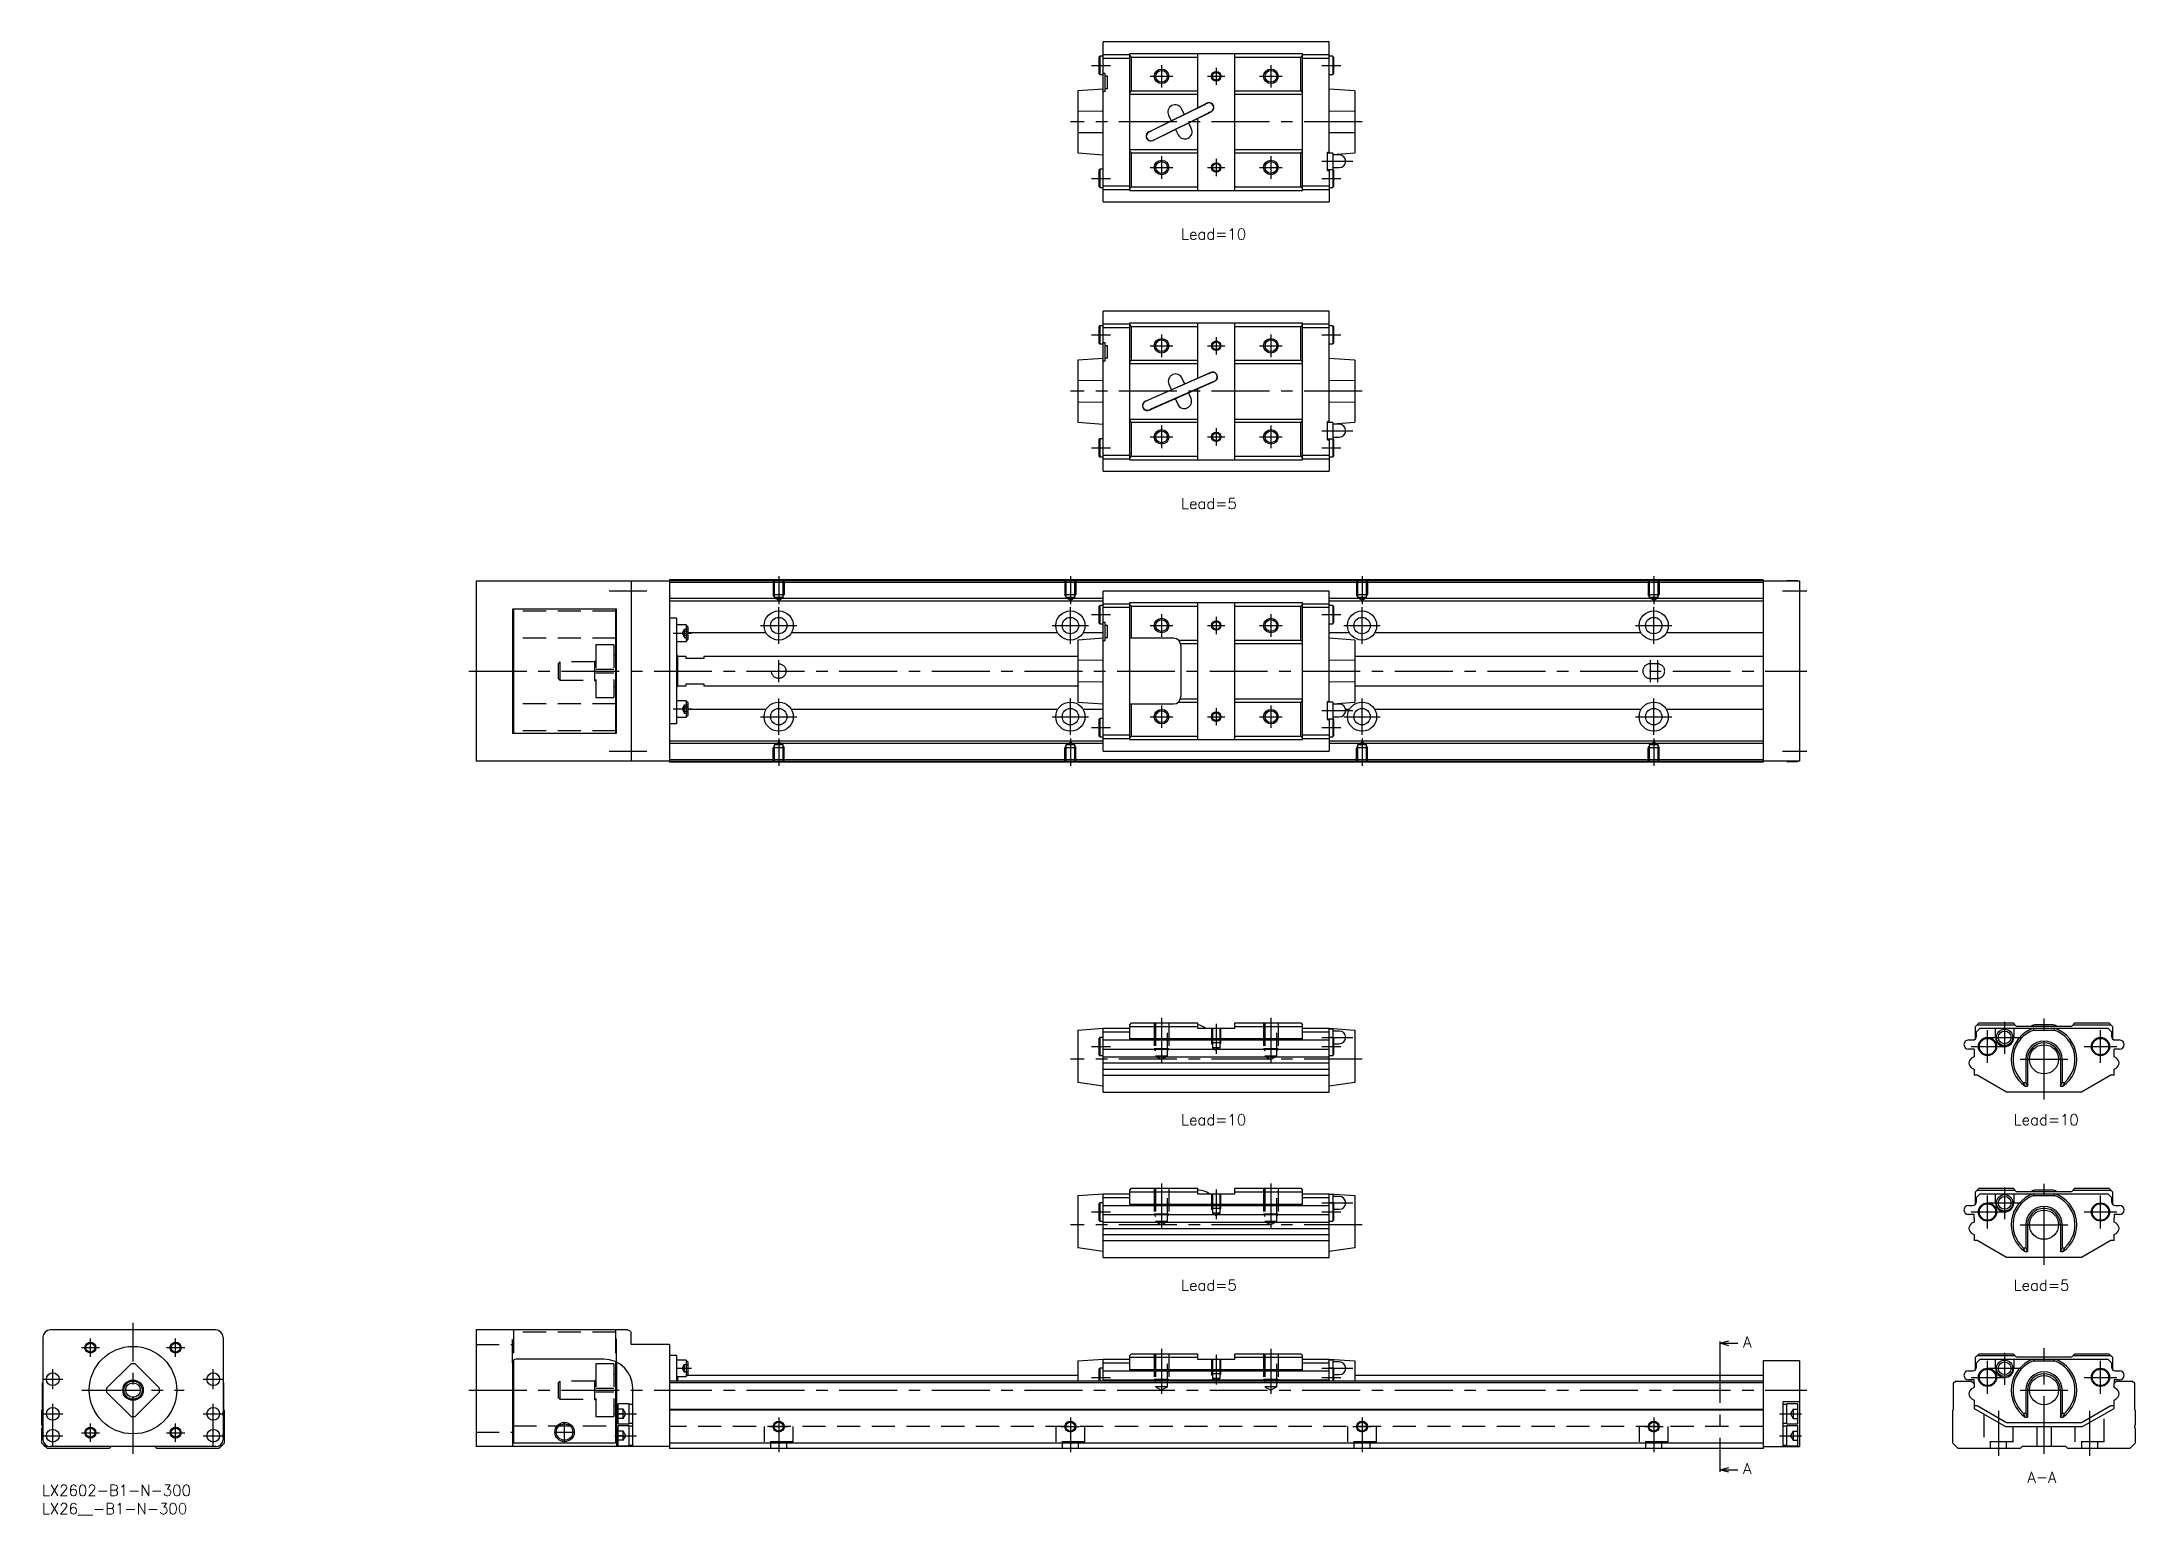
# Model space of a CAD drawing. Extents: x 0 to 574, y -8 to 396.
import ezdxf

# ---------------------------------------------------------------- set-up
doc = ezdxf.new("R2010")
doc.units = 0
doc.header["$LTSCALE"] = 0.5
doc.linetypes.add('CENTER', pattern=[50.8, 31.75, -6.35, 6.35, -6.35])
doc.linetypes.add('DASHED', pattern=[19.05, 12.7, -6.35])
for name, color, linetype in [('MSM_CENTER', 1, 'CENTER'), ('MSM_CONTINUOUS', 7, 'CONTINUOUS'), ('MSM_DASHED', 4, 'DASHED'), ('MSM_NARROW', 5, 'CONTINUOUS'), ('MSM_PART_NUMBER', 7, 'CONTINUOUS')]:
    doc.layers.add(name, color=color, linetype=linetype)
doc.styles.get("Standard").update_dxf_attribs({"font": 'txt.shx', "height": 1, "bigfont": 'bigfont.shx'})

msp = doc.modelspace()

# ---------------------------------------------------------------- texts
at = {"layer": 'MSM_PART_NUMBER'}
for s, p in [('Lead=10', (312.45, 341.6)), ('Lead=5', (312.45, 267.7)), ('Lead=10', (312.45, 98.67)), ('Lead=10', (540.81, 98.67)), ('Lead=5', (312.45, 53.29)), ('Lead=5', (540.81, 53.29)), ('A', (466.61, 37.73)), ('A', (466.61, 3)), ('A-A', (544.59, 0.62))]:
    msp.add_text(s, height=3, dxfattribs=at).set_placement(p)

# ---------------------------------------------------------------- blocks, each defined once
blk = doc.blocks.new('*U2')
at = {"layer": 'MSM_PART_NUMBER'}
blk.add_text('LX2602-B1-N-300', height=3, dxfattribs=at).set_placement((0, -3))
blk = doc.blocks.new('*U3')
at = {"layer": 'MSM_PART_NUMBER'}
blk.add_text('LX26__-B1-N-300', height=3, dxfattribs=at).set_placement((0, -8))

# ---------------------------------------------------------------- linework, layer by layer
at = {"layer": 'MSM_CENTER'}
for p, q in [((287.91, 389.38), (293.11, 389.38)), ((304.01, 386.38), (310.21, 386.38)), ((307.11, 389.48), (307.11, 383.28)), ((319.74, 386.38), (324.47, 386.38)), ((322.11, 388.75), (322.11, 384.02)), ((334.01, 386.38), (340.21, 386.38)), ((337.11, 389.48), (337.11, 383.28)), ((351.11, 389.38), (356.31, 389.38)), ((362.11, 373.88), (282.11, 373.88)), ((307.11, 364.48), (307.11, 358.28)), ((322.11, 363.75), (322.11, 359.02)), ((337.11, 364.48), (337.11, 358.28)), ((351.11, 363.08), (359.61, 363.08)), ((287.91, 358.38), (293.11, 358.38)), ((304.01, 361.38), (310.21, 361.38)), ((319.74, 361.38), (324.47, 361.38)), ((334.01, 361.38), (340.21, 361.38)), ((351.11, 358.38), (356.31, 358.38)), ((287.91, 315.48), (293.11, 315.48)), ((304.01, 312.48), (310.21, 312.48)), ((307.11, 315.58), (307.11, 309.38)), ((319.74, 312.48), (324.47, 312.48)), ((322.11, 314.85), (322.11, 310.12)), ((334.01, 312.48), (340.21, 312.48)), ((337.11, 315.58), (337.11, 309.38)), ((351.11, 315.48), (356.31, 315.48)), ((362.11, 299.98), (282.11, 299.98)), ((304.01, 287.48), (310.21, 287.48)), ((307.11, 290.58), (307.11, 284.38)), ((319.74, 287.48), (324.47, 287.48)), ((322.11, 289.85), (322.11, 285.12)), ((334.01, 287.48), (340.21, 287.48)), ((337.11, 290.58), (337.11, 284.38)), ((351.11, 289.18), (359.61, 289.18)), ((287.91, 284.48), (293.11, 284.48)), ((351.11, 284.48), (356.31, 284.48)), ((202.11, 249.23), (202.11, 241.6)), ((282.11, 249.23), (282.11, 241.6)), ((362.11, 249.23), (362.11, 241.6)), ((442.11, 249.23), (442.11, 241.6)), ((155.61, 245.23), (165.91, 245.23)), ((477.41, 245.23), (484.11, 245.23)), ((197.11, 235.73), (207.11, 235.73)), ((202.11, 230.73), (202.11, 240.73)), ((277.11, 235.73), (287.11, 235.73)), ((282.11, 230.73), (282.11, 240.73)), ((287.91, 238.73), (293.11, 238.73)), ((304.01, 235.73), (310.21, 235.73)), ((307.11, 238.83), (307.11, 232.63)), ((319.74, 235.73), (324.47, 235.73)), ((322.11, 238.1), (322.11, 233.37)), ((334.01, 235.73), (340.21, 235.73)), ((337.11, 238.83), (337.11, 232.63)), ((351.11, 238.73), (356.31, 238.73)), ((357.11, 235.73), (367.11, 235.73)), ((362.11, 230.73), (362.11, 240.73)), ((437.11, 235.73), (447.11, 235.73)), ((442.11, 230.73), (442.11, 240.73)), ((173.11, 233.63), (178.21, 233.63)), ((202.11, 220.23), (202.11, 226.23)), ((441.11, 226.23), (441.11, 220.23)), ((443.11, 226.23), (443.11, 220.23)), ((117.11, 223.23), (484.11, 223.23)), ((173.11, 212.84), (178.21, 212.84)), ((202.11, 205.73), (202.11, 215.73)), ((282.11, 205.73), (282.11, 215.73)), ((307.11, 213.83), (307.11, 207.63)), ((322.11, 213.1), (322.11, 208.37)), ((337.11, 213.83), (337.11, 207.63)), ((362.11, 205.73), (362.11, 215.73)), ((442.11, 205.73), (442.11, 215.73)), ((197.11, 210.73), (207.11, 210.73)), ((277.11, 210.73), (287.11, 210.73)), ((287.91, 207.73), (293.11, 207.73)), ((304.01, 210.73), (310.21, 210.73)), ((319.74, 210.73), (324.47, 210.73)), ((334.01, 210.73), (340.21, 210.73)), ((351.11, 212.43), (359.61, 212.43)), ((351.11, 207.73), (356.31, 207.73)), ((357.11, 210.73), (367.11, 210.73)), ((437.11, 210.73), (447.11, 210.73)), ((155.61, 201.23), (165.91, 201.23)), ((202.11, 204.74), (202.11, 197.23)), ((282.11, 204.74), (282.11, 197.23)), ((362.11, 204.74), (362.11, 197.23)), ((442.11, 204.74), (442.11, 197.23)), ((477.41, 201.23), (484.11, 201.23)), ((307.11, 128.1), (307.11, 115.71)), ((322.11, 126.45), (322.11, 118.29)), ((337.11, 128.1), (337.11, 115.71)), ((538.35, 127), (538.35, 118.25)), ((549.15, 105.75), (549.15, 128.05)), ((351.11, 122.75), (359.61, 122.75)), ((533.65, 115.75), (533.65, 124.75)), ((533.85, 122.75), (542.85, 122.75)), ((564.65, 115.75), (564.65, 124.75)), ((362.11, 116.75), (282.11, 116.75)), ((287.91, 120.25), (293.11, 120.25)), ((351.11, 120.25), (356.31, 120.25)), ((529.15, 120.25), (538.15, 120.25)), ((542.65, 116.75), (555.65, 116.75)), ((560.15, 120.25), (569.15, 120.25)), ((307.11, 82.72), (307.11, 70.34)), ((322.11, 81.07), (322.11, 72.91)), ((337.11, 82.72), (337.11, 70.34)), ((538.35, 81.62), (538.35, 72.87)), ((549.15, 60.37), (549.15, 82.67)), ((287.91, 74.87), (293.11, 74.87)), ((351.11, 77.37), (359.61, 77.37)), ((351.11, 74.87), (356.31, 74.87)), ((529.15, 74.87), (538.15, 74.87)), ((533.65, 70.37), (533.65, 79.37)), ((533.85, 77.37), (542.85, 77.37)), ((560.15, 74.87), (569.15, 74.87)), ((564.65, 70.37), (564.65, 79.37)), ((362.11, 71.37), (282.11, 71.37)), ((542.65, 71.37), (555.65, 71.37)), ((25, 8.5), (25, 44.5)), ((10.83, 37.67), (15.83, 37.67)), ((13.33, 35.17), (13.33, 40.17)), ((34.17, 37.67), (39.17, 37.67)), ((36.67, 35.17), (36.67, 40.17)), ((307.11, 37.35), (307.11, 24.96)), ((322.11, 35.7), (322.11, 27.54)), ((337.11, 37.35), (337.11, 24.96)), ((460.2, 38.36), (460.2, 4.63)), ((538.35, 36.25), (538.35, 27.5)), ((549.15, 8.5), (549.15, 37.5)), ((0.25, 29), (5.75, 29)), ((3, 26.25), (3, 31.75)), ((44.25, 29), (49.75, 29)), ((47, 26.25), (47, 31.75)), ((174.11, 32), (178.21, 32)), ((287.91, 29.5), (293.11, 29.5)), ((351.11, 32), (359.61, 32)), ((351.11, 29.5), (356.31, 29.5)), ((529.15, 29.5), (538.15, 29.5)), ((533.65, 25), (533.65, 34)), ((533.85, 32), (542.85, 32)), ((560.15, 29.5), (569.15, 29.5)), ((564.65, 25), (564.65, 34)), ((11, 26), (39, 26)), ((117.11, 26), (484.11, 26)), ((542.65, 26), (555.65, 26)), ((0.25, 19.5), (5.75, 19.5)), ((3, 10.75), (3, 22.25)), ((44.25, 19.5), (49.75, 19.5)), ((47, 10.75), (47, 22.25)), ((143.36, 11.72), (143.36, 17.28)), ((157.11, 19.5), (163.11, 19.5)), ((202.11, 18.5), (202.11, 9)), ((282.11, 18.5), (282.11, 9)), ((362.11, 18.5), (362.11, 9)), ((442.11, 18.5), (442.11, 9)), ((476.61, 19.5), (482.61, 19.5)), ((536.65, 20.29), (536.65, 8)), ((561.65, 20.29), (561.65, 8)), ((0.25, 13.5), (5.75, 13.5)), ((10.83, 14.33), (15.83, 14.33)), ((13.33, 11.83), (13.33, 16.83)), ((34.17, 14.33), (39.17, 14.33)), ((36.67, 11.83), (36.67, 16.83)), ((44.25, 13.5), (49.75, 13.5)), ((140.57, 14.5), (146.14, 14.5)), ((157.11, 13.5), (163.11, 13.5)), ((199.57, 16), (204.64, 16)), ((279.57, 16), (284.64, 16)), ((359.57, 16), (364.64, 16)), ((439.53, 16), (444.68, 16)), ((476.61, 13.5), (482.61, 13.5))]:
    msp.add_line(p, q, dxfattribs=at)
at = {"layer": 'MSM_CONTINUOUS'}
for p, q in [((290.16, 391.88), (289.91, 391.63)), ((289.91, 391.63), (289.91, 387.13)), ((291.11, 391.88), (290.16, 391.88)), ((290.16, 391.88), (290.16, 386.88)), ((353.11, 395.83), (291.11, 395.83)), ((291.11, 351.93), (291.11, 395.83)), ((291.11, 392.38), (298.41, 392.38)), ((291.11, 391.38), (298.41, 391.38)), ((298.41, 355.08), (298.41, 392.68)), ((298.41, 392.68), (345.81, 392.68)), ((298.91, 391.68), (298.41, 392.18)), ((298.91, 382.38), (298.91, 391.68)), ((298.91, 391.68), (317.01, 391.68)), ((317.01, 392.68), (317.01, 377.73)), ((327.21, 355.08), (327.21, 392.68)), ((327.21, 391.68), (345.31, 391.68)), ((345.81, 392.18), (345.31, 391.68)), ((345.31, 382.38), (345.31, 391.68)), ((345.81, 355.08), (345.81, 392.68)), ((345.81, 392.38), (353.11, 392.38)), ((345.81, 391.38), (353.11, 391.38)), ((353.11, 365.33), (353.11, 395.83)), ((354.06, 391.88), (353.11, 391.88)), ((354.06, 391.88), (354.06, 386.88)), ((354.31, 391.63), (354.06, 391.88)), ((354.31, 391.63), (354.31, 387.13)), ((289.91, 387.13), (290.16, 386.88)), ((290.16, 386.88), (291.11, 386.88)), ((291.61, 387.18), (291.11, 387.18)), ((291.61, 382.18), (291.61, 387.18)), ((292.31, 386.38), (291.61, 386.38)), ((292.31, 382.98), (292.31, 386.38)), ((353.11, 386.88), (354.06, 386.88)), ((354.06, 386.88), (354.31, 387.13)), ((291.11, 382.88), (284.11, 382.38)), ((284.11, 382.38), (284.11, 365.38)), ((291.61, 382.18), (291.11, 382.18)), ((292.31, 382.98), (291.61, 382.98)), ((298.41, 381.88), (298.91, 382.38)), ((298.41, 381.48), (317.01, 381.48)), ((298.91, 382.38), (317.01, 382.38)), ((319.58, 379), (303.58, 371.1)), ((319.6, 378.95), (319.29, 378.8)), ((327.21, 382.38), (345.31, 382.38)), ((327.21, 381.48), (345.81, 381.48)), ((345.31, 382.38), (345.81, 381.88)), ((360.11, 382.38), (353.11, 382.88)), ((360.11, 382.38), (360.11, 365.38)), ((291.11, 376.84), (284.11, 376.76)), ((318.87, 378.59), (304.34, 371.42)), ((304.73, 368.77), (320.73, 376.67)), ((305.44, 369.18), (319.98, 376.35)), ((309.03, 375.69), (309.79, 374.16)), ((313.37, 375.93), (312.62, 377.46)), ((315.28, 372.08), (314.52, 373.6)), ((317.01, 374.83), (317.01, 355.08)), ((318.87, 378.59), (319.2, 378.72)), ((320.28, 376.54), (319.98, 376.35)), ((320.39, 376.55), (320.71, 376.71)), ((360.11, 376.76), (353.11, 376.84)), ((284.11, 371.01), (291.11, 370.93)), ((303.92, 371.21), (303.6, 371.05)), ((304.03, 371.23), (304.34, 371.42)), ((304.71, 368.81), (305.02, 368.97)), ((305.11, 369.05), (305.44, 369.18)), ((310.94, 371.83), (311.69, 370.31)), ((353.11, 370.93), (360.11, 371.01)), ((284.11, 365.38), (291.11, 364.88)), ((298.41, 366.28), (317.01, 366.28)), ((298.91, 365.38), (298.41, 365.88)), ((298.91, 365.38), (317.01, 365.38)), ((298.91, 356.08), (298.91, 365.38)), ((327.21, 366.28), (345.81, 366.28)), ((327.21, 365.38), (345.31, 365.38)), ((345.81, 365.88), (345.31, 365.38)), ((345.31, 356.08), (345.31, 365.38)), ((352.61, 365.58), (353.11, 365.58)), ((352.61, 360.58), (352.61, 365.58)), ((354.11, 365.33), (352.61, 365.33)), ((354.11, 364.95), (360.11, 365.38)), ((354.11, 365.33), (354.11, 360.83)), ((355.86, 364.83), (354.11, 364.83)), ((290.16, 360.88), (289.91, 360.63)), ((289.91, 360.63), (289.91, 356.13)), ((289.91, 356.13), (290.16, 355.88)), ((290.16, 360.88), (290.16, 355.88)), ((291.11, 360.88), (290.16, 360.88)), ((291.11, 356.38), (298.41, 356.38)), ((298.41, 355.58), (298.91, 356.08)), ((298.91, 356.08), (317.01, 356.08)), ((327.21, 356.08), (345.31, 356.08)), ((345.31, 356.08), (345.81, 355.58)), ((345.81, 356.38), (353.11, 356.38)), ((352.61, 360.83), (354.11, 360.83)), ((352.61, 360.58), (353.11, 360.58)), ((353.11, 360.83), (353.11, 351.93)), ((354.06, 360.83), (354.06, 355.88)), ((354.06, 355.88), (354.31, 356.13)), ((354.11, 361.33), (355.86, 361.33)), ((354.31, 360.63), (354.11, 360.83)), ((354.31, 360.63), (354.31, 356.13)), ((290.16, 355.88), (291.11, 355.88)), ((291.11, 355.38), (298.41, 355.38)), ((291.11, 351.93), (353.11, 351.93)), ((298.41, 355.08), (345.81, 355.08)), ((345.81, 355.38), (353.11, 355.38)), ((353.11, 355.88), (354.06, 355.88)), ((353.11, 321.93), (291.11, 321.93)), ((291.11, 278.03), (291.11, 321.93)), ((353.11, 291.43), (353.11, 321.93)), ((290.16, 317.98), (289.91, 317.73)), ((289.91, 317.73), (289.91, 313.23)), ((291.11, 317.98), (290.16, 317.98)), ((290.16, 317.98), (290.16, 312.98)), ((291.11, 318.48), (298.41, 318.48)), ((291.11, 317.48), (298.41, 317.48)), ((298.41, 281.18), (298.41, 318.78)), ((298.41, 318.78), (345.81, 318.78)), ((298.91, 317.78), (298.41, 318.28)), ((298.91, 308.48), (298.91, 317.78)), ((298.91, 317.78), (317.01, 317.78)), ((317.01, 318.78), (317.01, 303.53)), ((327.21, 281.18), (327.21, 318.78)), ((327.21, 317.78), (345.31, 317.78)), ((345.81, 318.28), (345.31, 317.78)), ((345.31, 308.48), (345.31, 317.78)), ((345.81, 281.18), (345.81, 318.78)), ((345.81, 318.48), (353.11, 318.48)), ((345.81, 317.48), (353.11, 317.48)), ((354.06, 317.98), (353.11, 317.98)), ((354.06, 317.98), (354.06, 312.98)), ((354.31, 317.73), (354.06, 317.98)), ((354.31, 317.73), (354.31, 313.23)), ((289.91, 313.23), (290.16, 312.98)), ((290.16, 312.98), (291.11, 312.98)), ((291.61, 313.28), (291.11, 313.28)), ((291.61, 308.28), (291.61, 313.28)), ((292.31, 312.48), (291.61, 312.48)), ((292.31, 309.08), (292.31, 312.48)), ((353.11, 312.98), (354.06, 312.98)), ((354.06, 312.98), (354.31, 313.23)), ((291.11, 308.98), (284.11, 308.48)), ((284.11, 308.48), (284.11, 291.48)), ((291.61, 308.28), (291.11, 308.28)), ((292.31, 309.08), (291.61, 309.08)), ((298.41, 307.98), (298.91, 308.48)), ((298.41, 307.58), (317.01, 307.58)), ((298.91, 308.48), (317.01, 308.48)), ((320.63, 305.12), (302.63, 297.22)), ((319.9, 304.75), (303.4, 297.51)), ((320.65, 305.08), (320.33, 304.93)), ((327.21, 308.48), (345.31, 308.48)), ((327.21, 307.58), (345.81, 307.58)), ((345.31, 308.48), (345.81, 307.98)), ((360.11, 308.48), (353.11, 308.98)), ((360.11, 308.48), (360.11, 291.48)), ((291.11, 302.94), (284.11, 302.86)), ((303.68, 294.84), (321.68, 302.74)), ((304.41, 295.22), (320.91, 302.46)), ((309.12, 301.93), (309.8, 300.37)), ((313.46, 301.98), (312.78, 303.53)), ((315.19, 298.04), (314.51, 299.6)), ((317.01, 300.69), (317.01, 281.18)), ((321.33, 302.64), (321.66, 302.79)), ((360.11, 302.86), (353.11, 302.94)), ((284.11, 297.11), (291.11, 297.03)), ((302.98, 297.32), (302.65, 297.18)), ((303.66, 294.89), (303.98, 295.03)), ((310.85, 297.99), (311.53, 296.43)), ((353.11, 297.03), (360.11, 297.11)), ((284.11, 291.48), (291.11, 290.98)), ((298.41, 292.38), (317.01, 292.38)), ((298.91, 291.48), (298.41, 291.98)), ((298.91, 291.48), (317.01, 291.48)), ((298.91, 282.18), (298.91, 291.48)), ((327.21, 292.38), (345.81, 292.38)), ((327.21, 291.48), (345.31, 291.48)), ((345.81, 291.98), (345.31, 291.48)), ((345.31, 282.18), (345.31, 291.48)), ((352.61, 291.68), (353.11, 291.68)), ((352.61, 286.68), (352.61, 291.68)), ((354.11, 291.43), (352.61, 291.43)), ((354.11, 291.05), (360.11, 291.48)), ((354.11, 291.43), (354.11, 286.93)), ((355.86, 290.93), (354.11, 290.93)), ((354.11, 287.43), (355.86, 287.43)), ((290.16, 286.98), (289.91, 286.73)), ((289.91, 286.73), (289.91, 282.23)), ((289.91, 282.23), (290.16, 281.98)), ((290.16, 286.98), (290.16, 281.98)), ((291.11, 286.98), (290.16, 286.98)), ((290.16, 281.98), (291.11, 281.98)), ((291.11, 282.48), (298.41, 282.48)), ((291.11, 281.48), (298.41, 281.48)), ((298.41, 281.68), (298.91, 282.18)), ((298.91, 282.18), (317.01, 282.18)), ((327.21, 282.18), (345.31, 282.18)), ((345.31, 282.18), (345.81, 281.68)), ((345.81, 282.48), (353.11, 282.48)), ((345.81, 281.48), (353.11, 281.48)), ((352.61, 286.93), (354.11, 286.93)), ((352.61, 286.68), (353.11, 286.68)), ((353.11, 286.93), (353.11, 278.03)), ((353.11, 281.98), (354.06, 281.98)), ((354.06, 286.93), (354.06, 281.98)), ((354.06, 281.98), (354.31, 282.23)), ((354.31, 286.73), (354.11, 286.93)), ((354.31, 286.73), (354.31, 282.23)), ((291.11, 278.03), (353.11, 278.03)), ((298.41, 281.18), (345.81, 281.18)), ((119.11, 247.93), (119.11, 198.53)), ((172.11, 247.93), (119.11, 247.93)), ((161.61, 247.93), (161.61, 198.53)), ((472.11, 248.23), (172.11, 248.23)), ((172.11, 248.23), (172.11, 198.23)), ((472.11, 248.03), (172.11, 248.03)), ((472.11, 247.53), (172.11, 247.53)), ((472.11, 248.23), (472.11, 198.23)), ((482.11, 247.93), (472.11, 247.93)), ((478.61, 247.93), (478.61, 247.98)), ((481.61, 247.98), (478.61, 247.98)), ((481.61, 247.93), (481.61, 247.98)), ((482.11, 247.93), (482.11, 198.53)), ((291.11, 243.13), (172.11, 243.13)), ((291.11, 242.43), (172.11, 242.43)), ((290.16, 241.23), (289.91, 240.98)), ((291.11, 241.23), (290.16, 241.23)), ((290.16, 241.23), (290.16, 236.23)), ((353.11, 245.18), (291.11, 245.18)), ((291.11, 201.28), (291.11, 245.18)), ((291.11, 241.73), (298.41, 241.73)), ((298.41, 242.03), (345.81, 242.03)), ((298.41, 204.43), (298.41, 242.03)), ((298.91, 241.03), (298.41, 241.53)), ((317.01, 242.03), (317.01, 204.43)), ((327.21, 204.43), (327.21, 242.03)), ((345.81, 241.53), (345.31, 241.03)), ((345.81, 204.43), (345.81, 242.03)), ((345.81, 241.73), (353.11, 241.73)), ((353.11, 214.68), (353.11, 245.18)), ((472.11, 243.13), (353.11, 243.13)), ((472.11, 242.43), (353.11, 242.43)), ((354.06, 241.23), (353.11, 241.23)), ((354.06, 241.23), (354.06, 236.23)), ((354.31, 240.98), (354.06, 241.23)), ((129.11, 240.23), (129.11, 206.23)), ((157.61, 240.23), (129.11, 240.23)), ((129.11, 239.63), (129.36, 239.63)), ((129.36, 240.23), (129.36, 206.23)), ((157.36, 240.23), (157.36, 206.23)), ((157.36, 239.63), (157.61, 239.63)), ((157.61, 206.23), (157.61, 240.23)), ((174.11, 237.73), (172.11, 237.73)), ((174.11, 237.73), (174.11, 208.73)), ((176.71, 235.88), (174.11, 235.88)), ((176.71, 235.88), (176.71, 231.38)), ((177.21, 235.38), (176.71, 235.88)), ((289.91, 240.98), (289.91, 236.48)), ((289.91, 236.48), (290.16, 236.23)), ((290.16, 236.23), (291.11, 236.23)), ((291.11, 240.73), (298.41, 240.73)), ((291.61, 236.53), (291.11, 236.53)), ((291.61, 231.53), (291.61, 236.53)), ((292.31, 235.73), (291.61, 235.73)), ((292.31, 232.33), (292.31, 235.73)), ((298.91, 241.03), (317.01, 241.03)), ((298.91, 232.23), (298.91, 241.03)), ((327.21, 241.03), (345.31, 241.03)), ((345.31, 231.73), (345.31, 241.03)), ((345.81, 240.73), (353.11, 240.73)), ((353.11, 236.23), (354.06, 236.23)), ((354.06, 236.23), (354.31, 236.48)), ((354.31, 240.98), (354.31, 236.48)), ((129.36, 232.23), (129.11, 232.23)), ((157.61, 232.23), (157.36, 232.23)), ((174.11, 231.38), (176.71, 231.38)), ((176.71, 231.38), (177.21, 231.88)), ((177.21, 235.38), (177.21, 231.88)), ((198.62, 233.77), (177.21, 233.77)), ((278.62, 233.77), (205.59, 233.77)), ((291.11, 232.23), (284.11, 231.73)), ((284.11, 231.73), (284.11, 214.73)), ((291.11, 233.77), (285.59, 233.77)), ((291.61, 231.53), (291.11, 231.53)), ((292.31, 232.33), (291.61, 232.33)), ((310.41, 232.23), (298.41, 232.23)), ((311.73, 231.73), (317.01, 231.73)), ((312.31, 230.83), (317.01, 230.83)), ((312.41, 230.23), (312.41, 216.23)), ((327.21, 231.73), (345.31, 231.73)), ((327.21, 230.83), (345.81, 230.83)), ((345.31, 231.73), (345.81, 231.23)), ((358.62, 233.77), (353.11, 233.77)), ((360.11, 231.73), (353.11, 232.23)), ((360.11, 231.73), (360.11, 214.73)), ((438.62, 233.77), (365.59, 233.77)), ((472.11, 233.77), (445.59, 233.77)), ((157.61, 227.48), (157.36, 227.48)), ((174.31, 227.48), (174.11, 227.48)), ((174.31, 227.48), (174.31, 218.98)), ((176.61, 227.23), (174.31, 227.23)), ((176.61, 227.23), (176.61, 226.73)), ((181.61, 226.73), (176.61, 226.73)), ((181.61, 227.23), (181.61, 226.73)), ((284.11, 227.23), (181.61, 227.23)), ((291.11, 226.19), (284.11, 226.11)), ((360.11, 226.11), (353.11, 226.19)), ((472.11, 227.23), (360.11, 227.23)), ((157.36, 218.98), (157.61, 218.98)), ((174.11, 218.98), (174.31, 218.98)), ((174.31, 219.23), (176.61, 219.23)), ((176.61, 219.73), (181.61, 219.73)), ((176.61, 219.73), (176.61, 219.23)), ((181.61, 219.73), (181.61, 219.23)), ((181.61, 219.23), (284.11, 219.23)), ((284.11, 220.36), (291.11, 220.28)), ((353.11, 220.28), (360.11, 220.36)), ((360.11, 219.23), (472.11, 219.23)), ((129.36, 214.23), (129.11, 214.23)), ((157.61, 214.23), (157.36, 214.23)), ((176.71, 215.09), (174.11, 215.09)), ((176.71, 215.09), (176.71, 210.59)), ((177.21, 214.59), (176.71, 215.09)), ((177.21, 214.59), (177.21, 211.09)), ((198.62, 212.69), (177.21, 212.69)), ((278.62, 212.69), (205.59, 212.69)), ((284.11, 214.73), (291.11, 214.23)), ((291.11, 212.69), (285.59, 212.69)), ((298.41, 214.23), (310.41, 214.23)), ((298.91, 205.43), (298.91, 214.23)), ((311.73, 214.73), (317.01, 214.73)), ((312.31, 215.63), (317.01, 215.63)), ((327.21, 215.63), (345.81, 215.63)), ((327.21, 214.73), (345.31, 214.73)), ((345.81, 215.23), (345.31, 214.73)), ((345.31, 205.43), (345.31, 214.73)), ((352.61, 214.93), (353.11, 214.93)), ((352.61, 209.93), (352.61, 214.93)), ((354.11, 214.68), (352.61, 214.68)), ((354.11, 214.3), (360.11, 214.73)), ((354.11, 214.68), (354.11, 210.18)), ((355.86, 214.18), (354.11, 214.18)), ((358.62, 212.69), (357.59, 212.69)), ((438.62, 212.69), (365.59, 212.69)), ((472.11, 212.69), (445.59, 212.69)), ((129.11, 206.83), (129.36, 206.83)), ((157.36, 206.83), (157.61, 206.83)), ((174.11, 208.73), (172.11, 208.73)), ((174.11, 210.59), (176.71, 210.59)), ((176.71, 210.59), (177.21, 211.09)), ((290.16, 210.23), (289.91, 209.98)), ((289.91, 209.98), (289.91, 205.48)), ((290.16, 210.23), (290.16, 205.23)), ((291.11, 210.23), (290.16, 210.23)), ((352.61, 210.18), (354.11, 210.18)), ((352.61, 209.93), (353.11, 209.93)), ((353.11, 210.18), (353.11, 201.28)), ((354.06, 210.18), (354.06, 205.23)), ((354.11, 210.68), (355.86, 210.68)), ((354.31, 209.98), (354.11, 210.18)), ((354.31, 209.98), (354.31, 205.48)), ((129.11, 206.23), (157.61, 206.23)), ((291.11, 204.03), (172.11, 204.03)), ((291.11, 203.33), (172.11, 203.33)), ((289.91, 205.48), (290.16, 205.23)), ((290.16, 205.23), (291.11, 205.23)), ((291.11, 205.73), (298.41, 205.73)), ((291.11, 204.73), (298.41, 204.73)), ((291.11, 201.28), (353.11, 201.28)), ((298.41, 204.93), (298.91, 205.43)), ((298.41, 204.43), (345.81, 204.43)), ((298.91, 205.43), (317.01, 205.43)), ((327.21, 205.43), (345.31, 205.43)), ((345.31, 205.43), (345.81, 204.93)), ((345.81, 205.73), (353.11, 205.73)), ((345.81, 204.73), (353.11, 204.73)), ((353.11, 205.23), (354.06, 205.23)), ((472.11, 204.03), (353.11, 204.03)), ((472.11, 203.33), (353.11, 203.33)), ((354.06, 205.23), (354.31, 205.48)), ((172.11, 198.53), (119.11, 198.53)), ((472.11, 198.93), (172.11, 198.93)), ((472.11, 198.43), (172.11, 198.43)), ((472.11, 198.23), (172.11, 198.23)), ((482.11, 198.53), (472.11, 198.53)), ((478.61, 198.48), (481.61, 198.48)), ((481.61, 198.48), (481.61, 198.53)), ((298.41, 126.25), (298.91, 126.75)), ((298.91, 126.75), (317.01, 126.75)), ((317.01, 126.75), (317.01, 125.25)), ((327.21, 125.25), (327.21, 126.75)), ((327.21, 126.75), (345.31, 126.75)), ((345.31, 126.75), (345.81, 126.25)), ((531.34, 126.75), (530.34, 125.75)), ((531.34, 126.75), (540.65, 126.75)), ((541.55, 125.85), (540.65, 126.75)), ((557.65, 126.75), (556.75, 125.85)), ((557.65, 126.75), (566.94, 126.75)), ((567.94, 125.75), (566.94, 126.75)), ((284.11, 124.75), (291.11, 125.25)), ((284.11, 124.75), (284.11, 110.43)), ((290.16, 122.75), (289.91, 122.5)), ((289.91, 122.5), (289.91, 118)), ((291.11, 122.75), (290.16, 122.75)), ((290.16, 122.75), (290.16, 117.75)), ((291.11, 125.25), (298.41, 125.25)), ((291.11, 107.75), (291.11, 125.25)), ((291.11, 124.25), (298.41, 124.25)), ((291.11, 122.05), (353.11, 122.05)), ((298.41, 122.33), (298.41, 126.25)), ((298.41, 125.75), (317.01, 125.75)), ((345.81, 122.33), (298.41, 122.33)), ((317.01, 125.25), (327.21, 125.25)), ((327.21, 125.75), (345.81, 125.75)), ((345.81, 122.33), (345.81, 126.25)), ((345.81, 125.25), (353.11, 125.25)), ((345.81, 124.25), (353.11, 124.25)), ((353.11, 125.25), (360.11, 124.75)), ((353.11, 107.75), (353.11, 125.25)), ((354.11, 125), (353.11, 125)), ((354.06, 122.75), (353.11, 122.75)), ((354.31, 122.5), (354.06, 122.75)), ((354.06, 122.75), (354.06, 117.75)), ((354.11, 125), (354.11, 122.7)), ((355.86, 124.5), (354.11, 124.5)), ((354.31, 122.5), (354.31, 118)), ((354.31, 121), (355.86, 121)), ((360.11, 124.75), (360.11, 110.43)), ((528.45, 122.05), (529.65, 122.05)), ((530.34, 122.33), (530.34, 125.75)), ((530.65, 124.25), (531.65, 125.25)), ((530.65, 123.05), (530.65, 124.25)), ((530.84, 126.25), (541.15, 126.25)), ((531.65, 125.25), (566.65, 125.25)), ((535.85, 122.75), (535.85, 125.25)), ((540.85, 125.25), (540.85, 122.75)), ((541.55, 125.85), (556.75, 125.85)), ((546.19, 125.25), (546.27, 124.75)), ((546.27, 124.75), (552.02, 124.75)), ((546.9, 126.25), (546.83, 126.24)), ((551.39, 126.25), (546.9, 126.25)), ((552.02, 124.75), (552.1, 125.25)), ((557.15, 126.25), (567.44, 126.25)), ((566.65, 125.25), (567.65, 124.25)), ((567.65, 124.25), (567.65, 123.05)), ((567.94, 125.75), (567.94, 122.33)), ((568.65, 122.05), (569.85, 122.05)), ((289.91, 118), (290.16, 117.75)), ((290.16, 117.75), (291.11, 117.75)), ((291.11, 119.55), (353.11, 119.55)), ((291.11, 117.47), (353.11, 117.47)), ((291.11, 115.75), (353.11, 115.75)), ((353.11, 117.75), (354.06, 117.75)), ((354.06, 117.75), (354.31, 118)), ((529.95, 119.55), (528.45, 119.55)), ((529.95, 117.47), (529.39, 117.15)), ((529.95, 119.55), (529.95, 117.47)), ((544.15, 116.75), (544.15, 110.43)), ((544.65, 116.75), (544.65, 109.37)), ((553.65, 116.75), (553.65, 109.37)), ((554.15, 116.75), (554.15, 110.43)), ((569.85, 119.55), (568.35, 119.55)), ((568.35, 117.47), (568.35, 119.55)), ((568.91, 117.15), (568.35, 117.47)), ((291.11, 109.37), (284.11, 110.43)), ((291.11, 114.02), (353.11, 114.02)), ((291.11, 112.41), (353.11, 112.41)), ((360.11, 110.43), (353.11, 109.37)), ((529.39, 114.35), (529.95, 114.02)), ((529.95, 114.02), (529.95, 112.41)), ((530.8, 112.41), (529.95, 112.41)), ((538.87, 107.75), (530.8, 112.41)), ((543.46, 110.43), (544.15, 110.43)), ((543.99, 109.37), (544.65, 109.37)), ((544.15, 110.43), (544.65, 109.37)), ((553.65, 109.37), (554.15, 110.43)), ((553.65, 109.37), (554.3, 109.37)), ((554.15, 110.43), (554.83, 110.43)), ((567.5, 112.41), (559.42, 107.75)), ((568.35, 112.41), (567.5, 112.41)), ((568.35, 114.02), (568.91, 114.35)), ((568.35, 112.41), (568.35, 114.02)), ((291.11, 107.75), (353.11, 107.75)), ((559.42, 107.75), (538.87, 107.75)), ((298.41, 80.87), (298.91, 81.37)), ((298.41, 76.96), (298.41, 80.87)), ((298.91, 81.37), (317.01, 81.37)), ((317.01, 81.37), (317.01, 79.87)), ((317.26, 80.87), (317.01, 80.87)), ((327.21, 79.87), (327.21, 81.37)), ((327.21, 81.37), (345.31, 81.37)), ((345.31, 81.37), (345.81, 80.87)), ((345.81, 76.96), (345.81, 80.87)), ((531.34, 81.37), (530.34, 80.37)), ((530.84, 80.87), (541.15, 80.87)), ((531.34, 81.37), (540.65, 81.37)), ((541.55, 80.47), (540.65, 81.37)), ((541.55, 80.47), (556.75, 80.47)), ((546.9, 80.87), (546.83, 80.87)), ((551.39, 80.87), (546.9, 80.87)), ((557.65, 81.37), (556.75, 80.47)), ((557.15, 80.87), (567.44, 80.87)), ((557.65, 81.37), (566.94, 81.37)), ((567.94, 80.37), (566.94, 81.37)), ((284.11, 79.37), (291.11, 79.87)), ((284.11, 79.37), (284.11, 65.05)), ((290.16, 77.37), (289.91, 77.12)), ((289.91, 77.12), (289.91, 72.62)), ((291.11, 77.37), (290.16, 77.37)), ((290.16, 77.37), (290.16, 72.37)), ((291.11, 79.87), (298.41, 79.87)), ((291.11, 62.37), (291.11, 79.87)), ((291.11, 78.87), (298.41, 78.87)), ((291.11, 76.67), (353.11, 76.67)), ((298.41, 80.37), (317.01, 80.37)), ((345.81, 76.96), (298.41, 76.96)), ((317.01, 79.87), (327.21, 79.87)), ((327.21, 80.37), (345.81, 80.37)), ((345.81, 79.87), (353.11, 79.87)), ((345.81, 78.87), (353.11, 78.87)), ((353.11, 79.87), (360.11, 79.37)), ((353.11, 62.37), (353.11, 79.87)), ((354.11, 79.62), (353.11, 79.62)), ((354.06, 77.37), (353.11, 77.37)), ((354.31, 77.12), (354.06, 77.37)), ((354.06, 77.37), (354.06, 72.37)), ((354.11, 79.62), (354.11, 77.32)), ((355.86, 79.12), (354.11, 79.12)), ((354.31, 77.12), (354.31, 72.62)), ((354.31, 75.62), (355.86, 75.62)), ((360.11, 79.37), (360.11, 65.05)), ((528.45, 76.67), (529.65, 76.67)), ((530.34, 76.96), (530.34, 80.37)), ((530.65, 78.87), (531.65, 79.87)), ((530.65, 77.67), (530.65, 78.87)), ((531.65, 79.87), (566.65, 79.87)), ((535.85, 77.37), (535.85, 79.87)), ((540.85, 79.87), (540.85, 77.37)), ((546.19, 79.87), (546.27, 79.37)), ((546.27, 79.37), (552.02, 79.37)), ((552.02, 79.37), (552.1, 79.87)), ((566.65, 79.87), (567.65, 78.87)), ((567.65, 78.87), (567.65, 77.67)), ((567.94, 80.37), (567.94, 76.96)), ((568.65, 76.67), (569.85, 76.67)), ((289.91, 72.62), (290.16, 72.37)), ((290.16, 72.37), (291.11, 72.37)), ((291.11, 74.17), (353.11, 74.17)), ((291.11, 72.1), (353.11, 72.1)), ((291.11, 70.37), (353.11, 70.37)), ((353.11, 72.37), (354.06, 72.37)), ((354.06, 72.37), (354.31, 72.62)), ((529.95, 74.17), (528.45, 74.17)), ((529.95, 72.1), (529.39, 71.77)), ((529.39, 68.97), (529.95, 68.65)), ((529.95, 73.17), (529.95, 74.17)), ((529.95, 73.17), (529.95, 72.1)), ((544.15, 71.37), (544.15, 65.05)), ((544.65, 71.37), (544.65, 63.99)), ((553.65, 71.37), (553.65, 63.99)), ((554.15, 71.37), (554.15, 65.05)), ((569.85, 74.17), (568.35, 74.17)), ((568.35, 74.17), (568.35, 73.17)), ((568.35, 72.1), (568.35, 73.17)), ((568.91, 71.77), (568.35, 72.1)), ((568.35, 68.65), (568.91, 68.97)), ((291.11, 63.99), (284.11, 65.05)), ((291.11, 68.65), (353.11, 68.65)), ((291.11, 67.04), (353.11, 67.04)), ((360.11, 65.05), (353.11, 63.99)), ((529.95, 68.65), (529.95, 67.04)), ((530.8, 67.04), (529.95, 67.04)), ((538.87, 62.37), (530.8, 67.04)), ((543.46, 65.05), (544.15, 65.05)), ((543.99, 63.99), (544.65, 63.99)), ((544.15, 65.05), (544.65, 63.99)), ((553.65, 63.99), (554.15, 65.05)), ((553.65, 63.99), (554.3, 63.99)), ((554.15, 65.05), (554.83, 65.05)), ((567.5, 67.04), (559.42, 62.37)), ((568.35, 67.04), (567.5, 67.04)), ((568.35, 67.04), (568.35, 68.65)), ((291.11, 62.37), (353.11, 62.37)), ((559.42, 62.37), (538.87, 62.37)), ((0.3, 40.5), (0.3, 12.5)), ((47.7, 42.5), (2.3, 42.5)), ((49.7, 40.5), (49.7, 12.5)), ((119.11, 42.5), (119.11, 10.5)), ((160.61, 42.5), (119.11, 42.5)), ((160.61, 42.5), (160.61, 42.5)), ((160.61, 42.5), (160.82, 42.48)), ((160.82, 42.48), (161.06, 42.39)), ((161.06, 42.39), (161.28, 42.24)), ((161.28, 42.24), (161.41, 42.09)), ((161.41, 42.09), (161.52, 41.9)), ((161.52, 41.9), (161.58, 41.72)), ((161.58, 41.72), (161.61, 41.5)), ((161.61, 38.5), (161.61, 41.5)), ((154.11, 34.5), (130.11, 34.5)), ((172.11, 38.5), (161.61, 38.5)), ((172.11, 38.5), (172.11, 10)), ((174.11, 35.5), (172.11, 35.5)), ((174.11, 35.5), (174.11, 28.5)), ((284.11, 34), (291.11, 34.5)), ((291.11, 28.5), (291.11, 34.5)), ((291.11, 34.5), (298.41, 34.5)), ((298.41, 35.5), (298.91, 36)), ((298.41, 31.59), (298.41, 35.5)), ((298.41, 35), (317.01, 35)), ((298.91, 36), (317.01, 36)), ((317.01, 36), (317.01, 34.5)), ((317.01, 34.5), (327.21, 34.5)), ((327.21, 34.5), (327.21, 36)), ((327.21, 36), (345.31, 36)), ((327.21, 35), (345.81, 35)), ((345.31, 36), (345.81, 35.5)), ((345.81, 31.59), (345.81, 35.5)), ((345.81, 34.5), (353.11, 34.5)), ((353.11, 34.5), (360.11, 34)), ((353.11, 28.5), (353.11, 34.5)), ((460.2, 38.86), (462.7, 39.53)), ((460.2, 39.36), (460.2, 38.36)), ((462.7, 38.19), (460.2, 38.86)), ((460.2, 38.86), (465.2, 38.86)), ((531.34, 36), (530.34, 35)), ((530.34, 31.59), (530.34, 35)), ((530.65, 33.5), (531.65, 34.5)), ((530.84, 35.5), (541.15, 35.5)), ((531.34, 36), (540.65, 36)), ((531.65, 34.5), (566.65, 34.5)), ((535.85, 32), (535.85, 34.5)), ((541.55, 35.1), (540.65, 36)), ((540.85, 34.5), (540.85, 32)), ((541.55, 35.1), (556.75, 35.1)), ((546.19, 34.5), (546.27, 34)), ((552.02, 34), (552.1, 34.5)), ((557.65, 36), (556.75, 35.1)), ((557.15, 35.5), (567.44, 35.5)), ((557.65, 36), (566.94, 36)), ((566.65, 34.5), (567.65, 33.5)), ((567.94, 35), (566.94, 36)), ((567.94, 35), (567.94, 31.59)), ((24.45, 33.23), (17.77, 26.55)), ((32.23, 26.55), (25.55, 33.23)), ((129.11, 33.5), (129.11, 10.5)), ((129.36, 34.16), (129.36, 11.5)), ((157.36, 33.81), (157.36, 11.5)), ((157.61, 30.25), (157.36, 30.25)), ((157.61, 33.69), (157.61, 16.2)), ((176.71, 34.25), (174.11, 34.25)), ((174.11, 29.75), (176.71, 29.75)), ((174.31, 29.75), (174.31, 28.5)), ((177.21, 33.75), (176.71, 34.25)), ((176.71, 34.25), (176.71, 29.75)), ((176.71, 29.75), (177.21, 30.25)), ((284.11, 30), (176.96, 30)), ((177.21, 33.75), (177.21, 30.25)), ((284.11, 34), (284.11, 28.5)), ((290.16, 32), (289.91, 31.75)), ((289.91, 31.75), (289.91, 28.5)), ((291.11, 32), (290.16, 32)), ((290.16, 32), (290.16, 28.5)), ((291.11, 33.5), (298.41, 33.5)), ((291.11, 31.3), (353.11, 31.3)), ((291.11, 28.8), (353.11, 28.8)), ((345.81, 31.59), (298.41, 31.59)), ((345.81, 33.5), (353.11, 33.5)), ((354.11, 34.25), (353.11, 34.25)), ((354.06, 32), (353.11, 32)), ((354.31, 31.75), (354.06, 32)), ((354.06, 32), (354.06, 28.5)), ((354.11, 34.25), (354.11, 31.95)), ((355.86, 33.75), (354.11, 33.75)), ((354.31, 31.75), (354.31, 28.5)), ((354.31, 30.25), (355.86, 30.25)), ((360.11, 34), (360.11, 28.5)), ((472.11, 30), (360.11, 30)), ((482.11, 34), (472.11, 34)), ((472.11, 34), (472.11, 10)), ((482.11, 34), (482.11, 10.5)), ((528.45, 31.3), (529.65, 31.3)), ((529.95, 28.8), (528.45, 28.8)), ((529.95, 27.8), (529.95, 28.8)), ((530.65, 32.3), (530.65, 33.5)), ((546.27, 34), (552.02, 34)), ((567.65, 33.5), (567.65, 32.3)), ((568.35, 28.8), (568.35, 27.8)), ((569.85, 28.8), (568.35, 28.8)), ((568.65, 31.3), (569.85, 31.3)), ((0.2, 28), (0.3, 28.1)), ((0.2, 20.7), (0.2, 28)), ((17.77, 25.45), (24.45, 18.77)), ((25.55, 18.77), (32.23, 25.45)), ((49.7, 28.1), (49.8, 28)), ((49.8, 28), (49.8, 20.7)), ((162.11, 10.5), (162.11, 26.5)), ((472.11, 28.5), (172.11, 28.5)), ((472.11, 28), (172.11, 28)), ((524.35, 28), (524.85, 28.5)), ((524.35, 20.7), (524.35, 28)), ((524.85, 28.5), (529.25, 28.5)), ((529.25, 28.5), (529.95, 27.8)), ((529.95, 26.72), (529.39, 26.4)), ((529.39, 23.6), (529.95, 23.28)), ((529.95, 27.8), (529.95, 26.72)), ((529.95, 23.28), (529.95, 21)), ((544.15, 26), (544.15, 19.68)), ((544.65, 26), (544.65, 18.62)), ((553.65, 26), (553.65, 18.62)), ((554.15, 26), (554.15, 19.68)), ((568.35, 27.8), (569.05, 28.5)), ((568.35, 26.72), (568.35, 27.8)), ((568.91, 26.4), (568.35, 26.72)), ((568.35, 23.28), (568.91, 23.6)), ((568.35, 21), (568.35, 23.28)), ((569.05, 28.5), (573.45, 28.5)), ((573.45, 28.5), (573.95, 28)), ((573.95, 28), (573.95, 20.7)), ((0, 20.5), (0.2, 20.7)), ((0, 16.4), (0, 20.5)), ((49.8, 20.7), (50, 20.5)), ((50, 20.5), (50, 11.5)), ((157.36, 21.75), (157.61, 21.75)), ((158.11, 16.75), (158.11, 22.25)), ((161.11, 22.25), (158.11, 22.25)), ((161.11, 16.75), (161.11, 22.25)), ((162.11, 22.1), (161.11, 22.1)), ((472.11, 20.7), (172.11, 20.7)), ((472.11, 20.5), (172.11, 20.5)), ((477.61, 10.5), (477.61, 22.75)), ((482.11, 22.75), (477.61, 22.75)), ((478.61, 22.1), (477.61, 22.1)), ((478.61, 16.75), (478.61, 22.25)), ((481.61, 22.25), (478.61, 22.25)), ((481.61, 16.75), (481.61, 22.25)), ((524.15, 20.5), (524.35, 20.7)), ((524.15, 11.5), (524.15, 20.5)), ((530.8, 21.66), (529.95, 21.66)), ((529.95, 21), (538.61, 16)), ((538.87, 17), (530.8, 21.66)), ((543.46, 19.68), (544.15, 19.68)), ((543.99, 18.62), (544.65, 18.62)), ((544.15, 19.68), (544.65, 18.62)), ((553.65, 18.62), (554.15, 19.68)), ((553.65, 18.62), (554.3, 18.62)), ((554.15, 19.68), (554.83, 19.68)), ((567.5, 21.66), (559.42, 17)), ((559.68, 16), (568.35, 21)), ((568.35, 21.66), (567.5, 21.66)), ((573.95, 20.7), (574.15, 20.5)), ((574.15, 20.5), (574.15, 16.4)), ((0, 11.5), (0, 15.6)), ((1.5, 10), (0, 11.5)), ((50, 11.5), (48.5, 10)), ((129.11, 16.2), (129.36, 16.2)), ((157.36, 11.5), (129.36, 11.5)), ((157.36, 16.2), (157.61, 16.2)), ((158.11, 16.75), (161.11, 16.75)), ((158.11, 10.75), (158.11, 16.25)), ((161.11, 16.25), (158.11, 16.25)), ((161.11, 16.9), (162.11, 16.9)), ((161.11, 10.75), (161.11, 16.25)), ((162.11, 16.1), (161.11, 16.1)), ((472.11, 11.5), (172.11, 11.5)), ((477.61, 16.9), (478.61, 16.9)), ((478.61, 16.1), (477.61, 16.1)), ((478.61, 16.75), (481.61, 16.75)), ((478.61, 10.75), (478.61, 16.25)), ((481.61, 16.25), (478.61, 16.25)), ((481.61, 10.75), (481.61, 16.25)), ((525.65, 10), (524.15, 11.5)), ((538.61, 16), (559.68, 16)), ((559.42, 17), (538.87, 17)), ((574.15, 11.5), (572.65, 10)), ((574.15, 15.6), (574.15, 11.5)), ((18.5, 10), (1.5, 10)), ((47.7, 10.5), (2.3, 10.5)), ((19, 10.5), (18.5, 10)), ((31.52, 10), (31.02, 10.5)), ((48.5, 10), (31.52, 10)), ((172.11, 10.5), (119.11, 10.5)), ((158.11, 10.75), (161.11, 10.75)), ((161.11, 10.9), (162.11, 10.9)), ((472.11, 10), (172.11, 10)), ((472.11, 10.5), (482.11, 10.5)), ((477.61, 10.9), (478.61, 10.9)), ((478.61, 10.75), (481.61, 10.75)), ((542.63, 10), (525.65, 10)), ((543.13, 10.5), (542.63, 10)), ((555.15, 10.5), (543.13, 10.5)), ((555.65, 10), (555.15, 10.5)), ((572.65, 10), (555.65, 10)), ((460.2, 4.13), (462.7, 4.8)), ((460.2, 4.63), (460.2, 3.63)), ((462.7, 3.46), (460.2, 4.13)), ((460.2, 4.13), (465.2, 4.13))]:
    msp.add_line(p, q, dxfattribs=at)
for centre, radius in [((307.11, 386.38), 1.62), ((322.11, 386.38), 1.06), ((337.11, 386.38), 1.62), ((307.11, 361.38), 1.62), ((322.11, 361.38), 1.06), ((337.11, 361.38), 1.62), ((307.11, 312.48), 1.62), ((322.11, 312.48), 1.06), ((337.11, 312.48), 1.62), ((307.11, 287.48), 1.62), ((322.11, 287.48), 1.06), ((337.11, 287.48), 1.62), ((202.11, 235.73), 4), ((202.11, 235.73), 2.25), ((282.11, 235.73), 4), ((282.11, 235.73), 2.25), ((307.11, 235.73), 1.62), ((322.11, 235.73), 1.06), ((337.11, 235.73), 1.62), ((362.11, 235.73), 4), ((362.11, 235.73), 2.25), ((442.11, 235.73), 4), ((442.11, 235.73), 2.25), ((202.11, 210.73), 4), ((202.11, 210.73), 2.25), ((282.11, 210.73), 4), ((282.11, 210.73), 2.25), ((362.11, 210.73), 4), ((362.11, 210.73), 2.25), ((442.11, 210.73), 4), ((442.11, 210.73), 2.25), ((307.11, 210.73), 1.62), ((322.11, 210.73), 1.06), ((337.11, 210.73), 1.62), ((533.65, 120.25), 2.5), ((533.65, 120.25), 2.25), ((538.35, 122.75), 2.25), ((538.35, 122.75), 1.75), ((549.15, 116.75), 4), ((564.65, 120.25), 2.5), ((564.65, 120.25), 2.25), ((533.65, 74.87), 2.5), ((533.65, 74.87), 2.25), ((538.35, 77.37), 2.25), ((538.35, 77.37), 1.75), ((549.15, 71.37), 4), ((564.65, 74.87), 2.5), ((564.65, 74.87), 2.25), ((13.33, 37.67), 1.23), ((25, 26), 12), ((36.67, 37.67), 1.23), ((3, 29), 1.75), ((25, 26), 2.8), ((47, 29), 1.75), ((533.65, 29.5), 2.5), ((533.65, 29.5), 2.25), ((538.35, 32), 2.25), ((538.35, 32), 1.75), ((549.15, 26), 4), ((564.65, 29.5), 2.5), ((564.65, 29.5), 2.25), ((25, 26), 2.5), ((25, 26), 2), ((3, 19.5), 1.75), ((47, 19.5), 1.75), ((202.11, 16), 1.23), ((282.11, 16), 1.23), ((362.11, 16), 1.23), ((442.11, 16), 1.23), ((3, 13.5), 1.75), ((13.33, 14.33), 1.23), ((36.67, 14.33), 1.23), ((47, 13.5), 1.75), ((143.36, 14.5), 2.65), ((143.36, 14.5), 2.25)]:
    msp.add_circle(centre, radius, dxfattribs=at)
for centre, radius, start, end in [((320.16, 377.83), 1.3, 275.54975, 137.00596), ((320.16, 377.83), 1.25, 296.27786, 116.27786), ((310.83, 376.57), 2, 26.27786, 206.27786), ((304.16, 369.93), 1.3, 95.54975, 317.00596), ((304.16, 369.93), 1.25, 116.27786, 296.27786), ((313.48, 371.19), 2, 206.27786, 26.27786), ((355.86, 363.08), 1.75, 270, 90), ((310.95, 302.73), 2, 23.69614, 203.69614), ((321.3, 301.08), 3.92, 105.63435, 110.91029), ((321.16, 303.93), 1.3, 272.96803, 134.42424), ((321.16, 303.93), 1.25, 293.69614, 113.69614), ((320.2, 304.11), 1.8, 293.35428, 304.89182), ((303.16, 296.03), 1.3, 92.96803, 314.42424), ((303.16, 296.03), 1.25, 113.69614, 293.69614), ((307.11, 290.48), 7.94, 117.83608, 120.4339), ((303.67, 296.88), 1.82, 282.57127, 293.97674), ((313.36, 297.24), 2, 203.69614, 23.69614), ((355.86, 289.18), 1.75, 270, 90), ((310.41, 230.23), 2, 0, 90), ((310.41, 216.23), 2, 270, 0), ((355.86, 212.43), 1.75, 270, 90), ((316.29, 121.37), 4.88, 52.55641, 81.55166), ((355.86, 122.75), 1.75, 270, 90), ((528.45, 120.8), 1.25, 90, 270), ((529.65, 123.05), 1, 270, 0), ((538.35, 122.75), 2.5, 180, 0), ((549.15, 116.75), 9, 109.18814, 235.08479), ((549.15, 116.75), 8.5, 109.74992, 228.02135), ((549.15, 116.75), 5, 0, 180), ((549.15, 116.75), 4.5, 0, 180), ((546.94, 124.13), 2.12, 91.01428, 125.79145), ((551.34, 124.11), 2.14, 54.3594, 88.7845), ((549.15, 116.75), 8.5, 311.97865, 70.25008), ((549.15, 116.75), 9, 304.91521, 70.81186), ((568.65, 123.05), 1, 180, 270), ((569.85, 120.8), 1.25, 270, 90), ((530.26, 115.63), 1.75, 120.00006, 176.23212), ((530.26, 115.86), 1.75, 183.76788, 239.99994), ((568.03, 115.63), 1.75, 3.76788, 59.99994), ((568.03, 115.86), 1.75, 300.00006, 356.23212), ((550.31, 113.21), 7.4, 202.10594, 211.31831), ((547.98, 113.21), 7.4, 328.68272, 337.89303), ((317.23, 75.9), 4.97, 53.02753, 89.61433), ((546.94, 78.76), 2.12, 91.01428, 125.79145), ((551.34, 78.74), 2.14, 54.3594, 88.7845), ((355.86, 77.37), 1.75, 270, 90), ((528.45, 75.42), 1.25, 90, 270), ((529.65, 77.67), 1, 270, 0), ((538.35, 77.37), 2.5, 180, 0), ((549.15, 71.37), 9, 109.18814, 235.08479), ((549.15, 71.37), 8.5, 109.74992, 228.02135), ((549.15, 71.37), 5, 0, 180), ((549.15, 71.37), 4.5, 0, 180), ((549.15, 71.37), 8.5, 311.97865, 70.25008), ((549.15, 71.37), 9, 304.91521, 70.81186), ((568.65, 77.67), 1, 180, 270), ((569.85, 75.42), 1.25, 270, 90), ((530.26, 70.26), 1.75, 120.00006, 176.23212), ((530.26, 70.49), 1.75, 183.76788, 239.99994), ((568.03, 70.26), 1.75, 3.76788, 59.99994), ((568.03, 70.49), 1.75, 300.00006, 356.23212), ((550.31, 67.84), 7.4, 202.10594, 211.31831), ((547.98, 67.84), 7.4, 328.68272, 337.89303), ((2.3, 40.5), 2, 90, 180), ((47.7, 40.5), 2, 0, 90), ((130.11, 33.5), 1, 90, 180), ((154.11, 26.5), 8, 0, 90), ((549.15, 26), 9, 109.18814, 235.08479), ((549.15, 26), 9, 304.91521, 70.81186), ((25, 26), 7.25, 85.65725, 94.34275), ((355.86, 32), 1.75, 270, 90), ((528.45, 30.05), 1.25, 90, 270), ((529.65, 32.3), 1, 270, 0), ((538.35, 32), 2.5, 180, 0), ((549.15, 26), 8.5, 109.74992, 228.02135), ((549.15, 26), 5, 0, 180), ((549.15, 26), 4.5, 0, 180), ((549.15, 26), 8.5, 311.97865, 70.25008), ((568.65, 32.3), 1, 180, 270), ((569.85, 30.05), 1.25, 270, 90), ((25, 26), 7.25, 175.65725, 184.34275), ((25, 26), 7.25, 355.65725, 4.34275), ((530.26, 24.88), 1.75, 120.00006, 176.23212), ((530.26, 25.12), 1.75, 183.76788, 239.99994), ((568.03, 24.88), 1.75, 3.76788, 59.99994), ((568.03, 25.12), 1.75, 300.00006, 356.23212), ((3, 19.5), 2.75, 169.0575, 190.9425), ((25, 26), 7.25, 265.65725, 274.34275), ((47, 19.5), 2.75, 349.0575, 10.9425), ((553.5, 24.07), 10.96, 203.60592, 209.81833), ((544.62, 24.16), 11.15, 330.23489, 336.34087), ((-0.3, 16), 0.5, 306.87606, 53.12394), ((3, 13.5), 2.75, 169.0575, 190.9425), ((2.3, 12.5), 2, 180, 270), ((47.7, 12.5), 2, 270, 0), ((47, 13.5), 2.75, 349.0575, 10.9425), ((574.45, 16), 0.5, 126.87606, 233.12394), ((1.3, 11.5), 1, 201.81948, 248.18052), ((48.7, 11.5), 1, 291.81063, 338.18937)]:
    msp.add_arc(centre, radius, start, end, dxfattribs=at)
at = {"layer": 'MSM_DASHED'}
for p, q in [((200.61, 248.23), (200.61, 244.23)), ((200.88, 248.23), (200.88, 243.43)), ((203.34, 243.43), (203.34, 248.23)), ((203.61, 248.23), (203.61, 244.23)), ((280.61, 248.23), (280.61, 244.23)), ((280.88, 248.23), (280.88, 243.43)), ((283.34, 243.43), (283.34, 248.23)), ((283.61, 248.23), (283.61, 244.23)), ((360.61, 248.23), (360.61, 244.23)), ((360.88, 248.23), (360.88, 243.43)), ((363.34, 243.43), (363.34, 248.23)), ((363.61, 248.23), (363.61, 244.23)), ((440.61, 248.23), (440.61, 244.23)), ((440.88, 248.23), (440.88, 243.43)), ((443.34, 243.43), (443.34, 248.23)), ((443.61, 248.23), (443.61, 244.23)), ((200.61, 244.23), (203.61, 244.23)), ((200.88, 243.76), (200.61, 244.23)), ((200.88, 243.43), (202.11, 242.72)), ((203.34, 243.43), (200.88, 243.43)), ((202.11, 242.72), (203.34, 243.43)), ((203.34, 243.76), (203.61, 244.23)), ((280.61, 244.23), (283.61, 244.23)), ((280.88, 243.76), (280.61, 244.23)), ((280.88, 243.43), (282.11, 242.72)), ((283.34, 243.43), (280.88, 243.43)), ((282.11, 242.72), (283.34, 243.43)), ((283.34, 243.76), (283.61, 244.23)), ((360.61, 244.23), (363.61, 244.23)), ((360.88, 243.76), (360.61, 244.23)), ((360.88, 243.43), (362.11, 242.72)), ((363.34, 243.43), (360.88, 243.43)), ((362.11, 242.72), (363.34, 243.43)), ((363.34, 243.76), (363.61, 244.23)), ((440.61, 244.23), (443.61, 244.23)), ((440.88, 243.76), (440.61, 244.23)), ((440.88, 243.43), (442.11, 242.72)), ((443.34, 243.43), (440.88, 243.43)), ((442.11, 242.72), (443.34, 243.43)), ((443.34, 243.76), (443.61, 244.23)), ((157.36, 239.63), (129.36, 239.63)), ((157.36, 232.23), (129.36, 232.23)), ((151.91, 230.48), (151.91, 215.98)), ((156.91, 230.48), (151.91, 230.48)), ((156.91, 230.46), (151.91, 230.46)), ((156.91, 230.48), (156.91, 215.98)), ((176.21, 234.63), (175.63, 233.63)), ((175.63, 233.63), (176.21, 232.63)), ((176.21, 234.78), (177.21, 234.78)), ((176.21, 234.78), (176.21, 232.47)), ((176.21, 234.2), (177.21, 234.2)), ((176.21, 233.05), (177.21, 233.05)), ((176.21, 232.47), (177.21, 232.47)), ((142.11, 225.73), (141.61, 225.23)), ((141.61, 225.23), (141.61, 221.23)), ((142.11, 225.73), (142.11, 220.73)), ((151.61, 225.73), (142.11, 225.73)), ((151.91, 226.03), (151.61, 225.73)), ((151.61, 225.73), (151.61, 220.73)), ((157.36, 227.48), (156.91, 227.48)), ((443.11, 225.23), (441.11, 225.23)), ((141.61, 221.23), (142.11, 220.73)), ((142.11, 220.73), (151.61, 220.73)), ((151.61, 220.73), (151.91, 220.43)), ((151.91, 223.78), (156.91, 223.78)), ((156.91, 222.68), (151.91, 222.68)), ((156.91, 218.98), (157.36, 218.98)), ((441.11, 221.23), (443.11, 221.23)), ((157.36, 214.23), (129.36, 214.23)), ((151.91, 216), (156.91, 216)), ((151.91, 215.98), (156.91, 215.98)), ((176.21, 213.84), (175.63, 212.84)), ((175.63, 212.84), (176.21, 211.84)), ((176.21, 214), (177.21, 214)), ((176.21, 214), (176.21, 211.69)), ((176.21, 213.42), (177.21, 213.42)), ((157.36, 206.83), (129.36, 206.83)), ((176.21, 212.26), (177.21, 212.26)), ((176.21, 211.69), (177.21, 211.69)), ((200.88, 202.7), (200.61, 202.23)), ((203.61, 202.23), (200.61, 202.23)), ((200.61, 198.23), (200.61, 202.23)), ((202.11, 203.74), (200.88, 203.03)), ((200.88, 203.03), (200.88, 198.23)), ((203.34, 203.03), (200.88, 203.03)), ((203.34, 203.03), (202.11, 203.74)), ((203.34, 198.23), (203.34, 203.03)), ((203.34, 202.7), (203.61, 202.23)), ((203.61, 198.23), (203.61, 202.23)), ((280.88, 202.7), (280.61, 202.23)), ((280.61, 198.23), (280.61, 202.23)), ((283.61, 202.23), (280.61, 202.23)), ((282.11, 203.74), (280.88, 203.03)), ((280.88, 203.03), (280.88, 198.23)), ((283.34, 203.03), (280.88, 203.03)), ((283.34, 203.03), (282.11, 203.74)), ((283.34, 198.23), (283.34, 203.03)), ((283.34, 202.7), (283.61, 202.23)), ((283.61, 198.23), (283.61, 202.23)), ((360.88, 202.7), (360.61, 202.23)), ((360.61, 198.23), (360.61, 202.23)), ((363.61, 202.23), (360.61, 202.23)), ((362.11, 203.74), (360.88, 203.03)), ((360.88, 203.03), (360.88, 198.23)), ((363.34, 203.03), (360.88, 203.03)), ((363.34, 203.03), (362.11, 203.74)), ((363.34, 198.23), (363.34, 203.03)), ((363.34, 202.7), (363.61, 202.23)), ((363.61, 198.23), (363.61, 202.23)), ((440.88, 202.7), (440.61, 202.23)), ((440.61, 198.23), (440.61, 202.23)), ((443.61, 202.23), (440.61, 202.23)), ((442.11, 203.74), (440.88, 203.03)), ((440.88, 203.03), (440.88, 198.23)), ((443.34, 203.03), (440.88, 203.03)), ((443.34, 203.03), (442.11, 203.74)), ((443.34, 198.23), (443.34, 203.03)), ((443.34, 202.7), (443.61, 202.23)), ((443.61, 198.23), (443.61, 202.23)), ((305.11, 126.75), (305.11, 119.75)), ((305.48, 126.75), (305.48, 117.65)), ((308.73, 117.65), (308.73, 126.75)), ((309.11, 126.75), (309.11, 119.75)), ((335.11, 126.75), (335.11, 119.75)), ((335.48, 126.75), (335.48, 117.65)), ((338.73, 117.65), (338.73, 126.75)), ((339.11, 126.75), (339.11, 119.75)), ((320.81, 125.25), (320.81, 121.25)), ((323.41, 121.25), (320.81, 121.25)), ((321.05, 120.8), (320.81, 121.25)), ((321.05, 125.25), (321.05, 119.9)), ((323.16, 119.9), (323.16, 125.25)), ((323.16, 120.8), (323.41, 121.25)), ((323.41, 121.25), (323.41, 125.25)), ((305.11, 119.75), (309.11, 119.75)), ((305.11, 119.75), (305.48, 119.05)), ((308.73, 117.65), (305.48, 117.65)), ((305.48, 117.65), (307.11, 116.71)), ((308.73, 117.65), (307.11, 116.71)), ((308.73, 119.05), (309.11, 119.75)), ((323.16, 119.9), (321.05, 119.9)), ((321.05, 119.9), (322.11, 119.29)), ((323.16, 119.9), (322.11, 119.29)), ((335.11, 119.75), (339.11, 119.75)), ((335.11, 119.75), (335.48, 119.05)), ((338.73, 117.65), (335.48, 117.65)), ((335.48, 117.65), (337.11, 116.71)), ((338.73, 117.65), (337.11, 116.71)), ((338.73, 119.05), (339.11, 119.75)), ((305.11, 81.37), (305.11, 74.37)), ((305.48, 81.37), (305.48, 72.27)), ((308.73, 72.27), (308.73, 81.37)), ((309.11, 81.37), (309.11, 74.37)), ((335.11, 81.37), (335.11, 74.37)), ((335.48, 81.37), (335.48, 72.27)), ((338.73, 72.27), (338.73, 81.37)), ((339.11, 81.37), (339.11, 74.37)), ((320.81, 79.87), (320.81, 75.87)), ((323.41, 75.87), (320.81, 75.87)), ((321.05, 75.42), (320.81, 75.87)), ((321.05, 79.87), (321.05, 74.52)), ((323.16, 74.52), (323.16, 79.87)), ((323.16, 75.42), (323.41, 75.87)), ((323.41, 75.87), (323.41, 79.87)), ((305.11, 74.37), (309.11, 74.37)), ((305.11, 74.37), (305.48, 73.67)), ((308.73, 72.27), (305.48, 72.27)), ((305.48, 72.27), (307.11, 71.34)), ((308.73, 72.27), (307.11, 71.34)), ((308.73, 73.67), (309.11, 74.37)), ((323.16, 74.52), (321.05, 74.52)), ((321.05, 74.52), (322.11, 73.91)), ((323.16, 74.52), (322.11, 73.91)), ((335.11, 74.37), (339.11, 74.37)), ((335.11, 74.37), (335.48, 73.67)), ((338.73, 72.27), (335.48, 72.27)), ((335.48, 72.27), (337.11, 71.34)), ((338.73, 72.27), (337.11, 71.34)), ((338.73, 73.67), (339.11, 74.37)), ((129.11, 33.5), (129.11, 42.5)), ((129.36, 42.5), (129.36, 34.16)), ((157.36, 41.9), (129.36, 41.9)), ((157.36, 42.5), (157.36, 33.81)), ((157.61, 33.69), (157.61, 42.5)), ((119.11, 38.5), (129.11, 38.5)), ((305.11, 36), (305.11, 29)), ((305.48, 36), (305.48, 26.9)), ((308.73, 26.9), (308.73, 36)), ((309.11, 36), (309.11, 29)), ((320.81, 34.5), (320.81, 30.5)), ((321.05, 34.5), (321.05, 29.15)), ((323.16, 29.15), (323.16, 34.5)), ((323.41, 30.5), (323.41, 34.5)), ((335.11, 36), (335.11, 29)), ((335.48, 36), (335.48, 26.9)), ((338.73, 26.9), (338.73, 36)), ((339.11, 36), (339.11, 29)), ((151.91, 28.8), (151.61, 28.5)), ((151.91, 33.25), (151.91, 18.75)), ((156.91, 33.25), (151.91, 33.25)), ((156.91, 33.23), (151.91, 33.23)), ((156.91, 33.25), (156.91, 18.75)), ((157.36, 30.25), (156.91, 30.25)), ((176.21, 33), (175.63, 32)), ((175.63, 32), (176.21, 31)), ((176.21, 33), (177.21, 33)), ((176.21, 33), (176.21, 31)), ((176.21, 32), (177.21, 32)), ((176.21, 31), (177.21, 31)), ((305.11, 29), (309.11, 29)), ((305.11, 29), (305.48, 28.3)), ((308.73, 28.3), (309.11, 29)), ((323.41, 30.5), (320.81, 30.5)), ((321.05, 30.05), (320.81, 30.5)), ((323.16, 29.15), (321.05, 29.15)), ((321.05, 29.15), (322.11, 28.54)), ((323.16, 29.15), (322.11, 28.54)), ((323.16, 30.05), (323.41, 30.5)), ((335.11, 29), (339.11, 29)), ((335.11, 29), (335.48, 28.3)), ((338.73, 28.3), (339.11, 29)), ((142.11, 28.5), (141.61, 28)), ((141.61, 28), (141.61, 24)), ((141.61, 24), (142.11, 23.5)), ((142.11, 28.5), (142.11, 23.5)), ((151.61, 28.5), (142.11, 28.5)), ((142.11, 23.5), (151.61, 23.5)), ((151.61, 28.5), (151.61, 23.5)), ((151.61, 23.5), (151.91, 23.2)), ((151.91, 26.55), (156.91, 26.55)), ((156.91, 25.45), (151.91, 25.45)), ((308.73, 26.9), (305.48, 26.9)), ((305.48, 26.9), (307.11, 25.96)), ((308.73, 26.9), (307.11, 25.96)), ((338.73, 26.9), (335.48, 26.9)), ((335.48, 26.9), (337.11, 25.96)), ((338.73, 26.9), (337.11, 25.96)), ((151.91, 18.77), (156.91, 18.77)), ((151.91, 18.75), (156.91, 18.75)), ((156.91, 21.75), (157.36, 21.75)), ((159.41, 20.75), (158.11, 20.75)), ((159.41, 19.5), (158.11, 19.5)), ((159.41, 18.25), (158.11, 18.25)), ((159.41, 18.25), (159.41, 20.75)), ((160.13, 19.5), (159.41, 20.75)), ((159.41, 18.25), (160.13, 19.5)), ((480.31, 20.75), (479.58, 19.5)), ((479.58, 19.5), (480.31, 18.25)), ((480.31, 20.75), (481.61, 20.75)), ((480.31, 20.75), (480.31, 18.25)), ((480.31, 19.5), (481.61, 19.5)), ((480.31, 18.25), (481.61, 18.25)), ((532.65, 19.44), (532.65, 11.8)), ((565.65, 11.8), (565.65, 19.44)), ((119.11, 14.5), (129.11, 14.5)), ((129.36, 16.2), (157.36, 16.2)), ((157.61, 16.2), (157.61, 10.5)), ((159.41, 14.75), (158.11, 14.75)), ((159.41, 13.5), (158.11, 13.5)), ((159.41, 12.25), (158.11, 12.25)), ((159.41, 12.25), (159.41, 14.75)), ((160.13, 13.5), (159.41, 14.75)), ((159.41, 12.25), (160.13, 13.5)), ((472.11, 16), (172.11, 16)), ((198.11, 16), (198.11, 11.8)), ((206.11, 11.8), (198.11, 11.8)), ((199.86, 11.8), (199.86, 10)), ((204.36, 10), (204.36, 11.8)), ((206.11, 11.8), (206.11, 16)), ((278.11, 16), (278.11, 11.8)), ((286.11, 11.8), (278.11, 11.8)), ((279.86, 11.8), (279.86, 10)), ((284.36, 10), (284.36, 11.8)), ((286.11, 11.8), (286.11, 16)), ((358.11, 16), (358.11, 11.8)), ((366.11, 11.8), (358.11, 11.8)), ((359.86, 11.8), (359.86, 10)), ((364.36, 10), (364.36, 11.8)), ((366.11, 11.8), (366.11, 16)), ((438.11, 16), (438.11, 11.8)), ((446.11, 11.8), (438.11, 11.8)), ((439.86, 11.8), (439.86, 10)), ((444.36, 10), (444.36, 11.8)), ((446.11, 11.8), (446.11, 16)), ((480.31, 14.75), (479.58, 13.5)), ((479.58, 13.5), (480.31, 12.25)), ((480.31, 14.75), (481.61, 14.75)), ((480.31, 14.75), (480.31, 12.25)), ((480.31, 13.5), (481.61, 13.5)), ((480.31, 12.25), (481.61, 12.25)), ((540.65, 11.8), (532.65, 11.8)), ((534.4, 11.8), (534.4, 10)), ((538.9, 10), (538.9, 11.8)), ((540.65, 11.8), (540.65, 16)), ((547.15, 16), (547.15, 10.5)), ((551.15, 16), (551.15, 10.5)), ((557.65, 16), (557.65, 11.8)), ((565.65, 11.8), (557.65, 11.8)), ((559.4, 11.8), (559.4, 10)), ((563.9, 10), (563.9, 11.8))]:
    msp.add_line(p, q, dxfattribs=at)
msp.add_circle((202.11, 223.23), 2, dxfattribs=at)
for centre, start, end in [((441.11, 223.23), 90, 270), ((443.11, 223.23), 270, 90)]:
    msp.add_arc(centre, 2, start, end, dxfattribs=at)
at = {"layer": 'MSM_NARROW'}
for centre, radius in [((307.11, 386.38), 2), ((322.11, 386.38), 1.3), ((337.11, 386.38), 2), ((307.11, 361.38), 2), ((322.11, 361.38), 1.3), ((337.11, 361.38), 2), ((307.11, 312.48), 2), ((322.11, 312.48), 1.3), ((337.11, 312.48), 2), ((307.11, 287.48), 2), ((322.11, 287.48), 1.3), ((337.11, 287.48), 2), ((307.11, 235.73), 2), ((322.11, 235.73), 1.3), ((337.11, 235.73), 2), ((307.11, 210.73), 2), ((337.11, 210.73), 2), ((322.11, 210.73), 1.3), ((13.33, 37.67), 1.5), ((36.67, 37.67), 1.5), ((202.11, 16), 1.5), ((282.11, 16), 1.5), ((362.11, 16), 1.5), ((442.11, 16), 1.5), ((13.33, 14.33), 1.5), ((36.67, 14.33), 1.5)]:
    msp.add_circle(centre, radius, dxfattribs=at)

# ---------------------------------------------------------------- block references
at = {"layer": 'MSM_CONTINUOUS'}
for name in ['*U2', '*U3']:
    msp.add_blockref(name, (0, 0), dxfattribs=at)

msp.set_redraw_order([(e.dxf.handle, doc.entitydb.next_handle()) for e in msp.query("TEXT MTEXT ATTDEF DIMENSION ARC_DIMENSION")])  # texts and dimensions are drawn at this point

doc.saveas('drawing.dxf')
